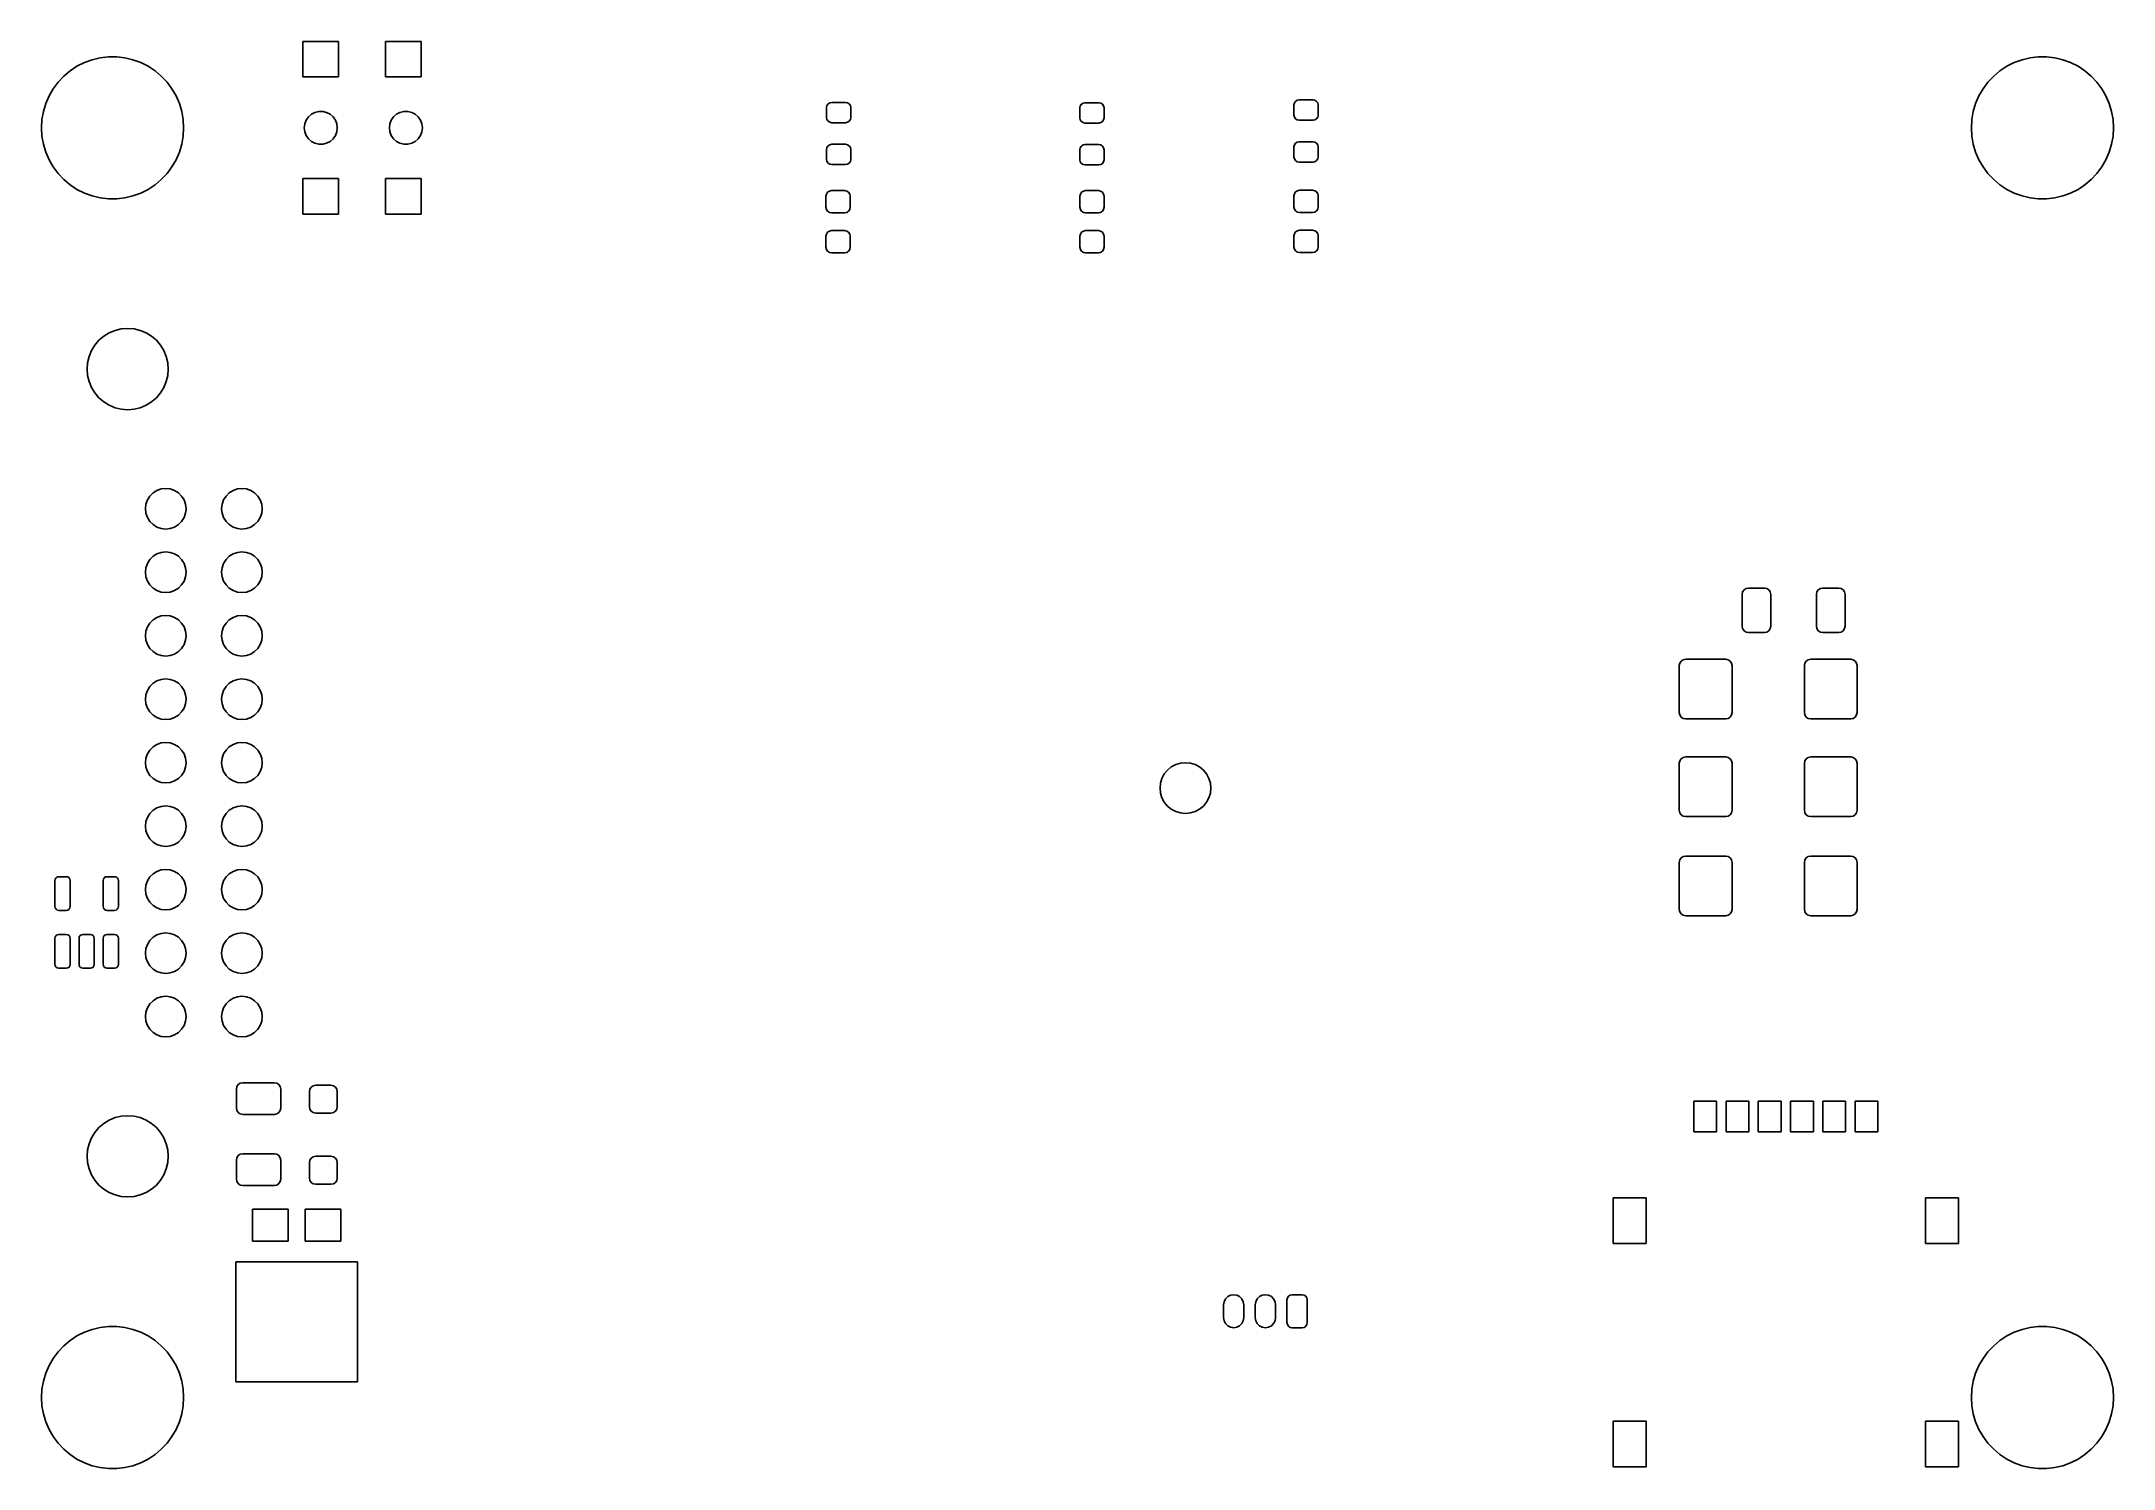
# Model space of a CAD drawing. Extents: x 102.2 to 183.8, y -142.8 to -86.6.
import ezdxf

# ---------------------------------------------------------------- set-up
doc = ezdxf.new("R2010")
doc.units = 0
doc.layers.add('BLACK', color=7, linetype='CONTINUOUS')

msp = doc.modelspace()

# ---------------------------------------------------------------- linework, layer by layer
at = {"layer": 'BLACK', "linetype": 'CONTINUOUS'}
for p, q in [((104.197, -87.3176), (104.514, -87.2425)), ((104.514, -87.2425), (104.837, -87.2047)), ((104.837, -87.2047), (105.163, -87.2047)), ((105.163, -87.2047), (105.486, -87.2425)), ((105.486, -87.2425), (105.803, -87.3176)), ((112.5, -88), (112.5, -86.6)), ((112.5, -86.6), (113.9, -86.6)), ((113.9, -86.6), (113.9, -88)), ((115.75, -88), (115.75, -86.6)), ((115.75, -86.6), (117.15, -86.6)), ((117.15, -86.6), (117.15, -88)), ((180.197, -87.3176), (180.514, -87.2425)), ((180.514, -87.2425), (180.837, -87.2047)), ((180.837, -87.2047), (181.163, -87.2047)), ((181.163, -87.2047), (181.486, -87.2425)), ((181.486, -87.2425), (181.803, -87.3176)), ((102.855, -88.2002), (103.079, -87.9634)), ((103.079, -87.9634), (103.328, -87.7541)), ((103.328, -87.7541), (103.6, -87.5751)), ((103.6, -87.5751), (103.891, -87.429)), ((103.891, -87.429), (104.197, -87.3176)), ((105.803, -87.3176), (106.109, -87.429)), ((106.109, -87.429), (106.4, -87.5751)), ((106.4, -87.5751), (106.672, -87.7541)), ((106.672, -87.7541), (106.921, -87.9634)), ((106.921, -87.9634), (107.145, -88.2002)), ((113.9, -88), (112.5, -88)), ((117.15, -88), (115.75, -88)), ((178.855, -88.2002), (179.079, -87.9634)), ((179.079, -87.9634), (179.328, -87.7541)), ((179.328, -87.7541), (179.6, -87.5751)), ((179.6, -87.5751), (179.891, -87.429)), ((179.891, -87.429), (180.197, -87.3176)), ((181.803, -87.3176), (182.109, -87.429)), ((182.109, -87.429), (182.4, -87.5751)), ((182.4, -87.5751), (182.672, -87.7541)), ((182.672, -87.7541), (182.921, -87.9634)), ((182.921, -87.9634), (183.145, -88.2002)), ((102.369, -89.0423), (102.498, -88.7434)), ((102.498, -88.7434), (102.661, -88.4614)), ((102.661, -88.4614), (102.855, -88.2002)), ((107.145, -88.2002), (107.339, -88.4614)), ((107.339, -88.4614), (107.502, -88.7434)), ((107.502, -88.7434), (107.631, -89.0423)), ((151.584, -88.9586), (151.648, -88.9152)), ((151.648, -88.9152), (151.725, -88.9)), ((151.725, -88.9), (152.275, -88.9)), ((152.275, -88.9), (152.352, -88.9152)), ((152.352, -88.9152), (152.416, -88.9586)), ((178.369, -89.0423), (178.498, -88.7434)), ((178.498, -88.7434), (178.661, -88.4614)), ((178.661, -88.4614), (178.855, -88.2002)), ((183.145, -88.2002), (183.339, -88.4614)), ((183.339, -88.4614), (183.502, -88.7434)), ((183.502, -88.7434), (183.631, -89.0423)), ((102.2, -90), (102.219, -89.6749)), ((102.219, -89.6749), (102.275, -89.3543)), ((102.275, -89.3543), (102.369, -89.0423)), ((107.631, -89.0423), (107.725, -89.3543)), ((107.725, -89.3543), (107.781, -89.6749)), ((107.781, -89.6749), (107.8, -90)), ((112.569, -89.8444), (112.624, -89.6979)), ((112.624, -89.6979), (112.713, -89.569)), ((112.713, -89.569), (112.831, -89.4651)), ((112.831, -89.4651), (112.97, -89.3922)), ((112.97, -89.3922), (113.122, -89.3547)), ((113.122, -89.3547), (113.278, -89.3547)), ((113.278, -89.3547), (113.43, -89.3922)), ((113.43, -89.3922), (113.569, -89.4651)), ((113.569, -89.4651), (113.687, -89.569)), ((113.687, -89.569), (113.776, -89.6979)), ((113.776, -89.6979), (113.831, -89.8444)), ((115.919, -89.8444), (115.974, -89.6979)), ((115.974, -89.6979), (116.063, -89.569)), ((116.063, -89.569), (116.181, -89.4651)), ((116.181, -89.4651), (116.32, -89.3922)), ((116.32, -89.3922), (116.472, -89.3547)), ((116.472, -89.3547), (116.628, -89.3547)), ((116.628, -89.3547), (116.78, -89.3922)), ((116.78, -89.3922), (116.919, -89.4651)), ((116.919, -89.4651), (117.037, -89.569)), ((117.037, -89.569), (117.126, -89.6979)), ((117.126, -89.6979), (117.181, -89.8444)), ((133.12, -89.2), (133.135, -89.1235)), ((133.12, -89.6), (133.12, -89.2)), ((133.135, -89.6765), (133.12, -89.6)), ((133.135, -89.1235), (133.179, -89.0586)), ((133.179, -89.7414), (133.135, -89.6765)), ((133.179, -89.0586), (133.243, -89.0152)), ((133.243, -89.7848), (133.179, -89.7414)), ((133.243, -89.0152), (133.32, -89)), ((133.32, -89), (133.87, -89)), ((133.87, -89), (133.947, -89.0152)), ((133.947, -89.0152), (134.011, -89.0586)), ((134.011, -89.7414), (133.947, -89.7848)), ((134.011, -89.0586), (134.055, -89.1235)), ((134.055, -89.6765), (134.011, -89.7414)), ((134.055, -89.1235), (134.07, -89.2)), ((134.07, -89.6), (134.055, -89.6765)), ((134.07, -89.2), (134.07, -89.6)), ((143.095, -89.2123), (143.11, -89.1358)), ((143.095, -89.6123), (143.095, -89.2123)), ((143.11, -89.6889), (143.095, -89.6123)), ((143.11, -89.1358), (143.154, -89.0709)), ((143.154, -89.7538), (143.11, -89.6889)), ((143.154, -89.0709), (143.218, -89.0276)), ((143.218, -89.7971), (143.154, -89.7538)), ((143.218, -89.0276), (143.295, -89.0123)), ((143.295, -89.0123), (143.845, -89.0123)), ((143.845, -89.0123), (143.922, -89.0276)), ((143.922, -89.0276), (143.986, -89.0709)), ((143.986, -89.7538), (143.922, -89.7971)), ((143.986, -89.0709), (144.03, -89.1358)), ((144.03, -89.6889), (143.986, -89.7538)), ((144.03, -89.1358), (144.045, -89.2123)), ((144.045, -89.6123), (144.03, -89.6889)), ((144.045, -89.2123), (144.045, -89.6123)), ((151.525, -89.1), (151.54, -89.0235)), ((151.525, -89.5), (151.525, -89.1)), ((151.54, -89.5765), (151.525, -89.5)), ((151.54, -89.0235), (151.584, -88.9586)), ((151.584, -89.6414), (151.54, -89.5765)), ((151.648, -89.6848), (151.584, -89.6414)), ((151.725, -89.7), (151.648, -89.6848)), ((152.275, -89.7), (151.725, -89.7)), ((152.352, -89.6848), (152.275, -89.7)), ((152.416, -89.6414), (152.352, -89.6848)), ((152.416, -88.9586), (152.46, -89.0235)), ((152.46, -89.5765), (152.416, -89.6414)), ((152.46, -89.0235), (152.475, -89.1)), ((152.475, -89.5), (152.46, -89.5765)), ((152.475, -89.1), (152.475, -89.5)), ((178.2, -90), (178.219, -89.6749)), ((178.219, -89.6749), (178.275, -89.3543)), ((178.275, -89.3543), (178.369, -89.0423)), ((183.631, -89.0423), (183.725, -89.3543)), ((183.725, -89.3543), (183.781, -89.6749)), ((183.781, -89.6749), (183.8, -90)), ((102.219, -90.3251), (102.2, -90)), ((102.275, -90.6457), (102.219, -90.3251)), ((107.781, -90.3251), (107.725, -90.6457)), ((107.8, -90), (107.781, -90.3251)), ((112.55, -90), (112.569, -89.8444)), ((112.569, -90.1556), (112.55, -90)), ((112.624, -90.3021), (112.569, -90.1556)), ((112.713, -90.431), (112.624, -90.3021)), ((112.831, -90.5349), (112.713, -90.431)), ((112.97, -90.6078), (112.831, -90.5349)), ((113.569, -90.5349), (113.43, -90.6078)), ((113.687, -90.431), (113.569, -90.5349)), ((113.776, -90.3021), (113.687, -90.431)), ((113.831, -90.1556), (113.776, -90.3021)), ((113.831, -89.8444), (113.85, -90)), ((113.85, -90), (113.831, -90.1556)), ((115.9, -90), (115.919, -89.8444)), ((115.919, -90.1556), (115.9, -90)), ((115.974, -90.3021), (115.919, -90.1556)), ((116.063, -90.431), (115.974, -90.3021)), ((116.181, -90.5349), (116.063, -90.431)), ((116.32, -90.6078), (116.181, -90.5349)), ((116.919, -90.5349), (116.78, -90.6078)), ((117.037, -90.431), (116.919, -90.5349)), ((117.126, -90.3021), (117.037, -90.431)), ((117.181, -90.1556), (117.126, -90.3021)), ((117.181, -89.8444), (117.2, -90)), ((117.2, -90), (117.181, -90.1556)), ((133.32, -89.8), (133.243, -89.7848)), ((133.87, -89.8), (133.32, -89.8)), ((133.947, -89.7848), (133.87, -89.8)), ((143.295, -89.8123), (143.218, -89.7971)), ((143.845, -89.8123), (143.295, -89.8123)), ((143.922, -89.7971), (143.845, -89.8123)), ((151.584, -90.6086), (151.648, -90.5652)), ((151.648, -90.5652), (151.725, -90.55)), ((151.725, -90.55), (152.275, -90.55)), ((152.275, -90.55), (152.352, -90.5652)), ((152.352, -90.5652), (152.416, -90.6086)), ((178.219, -90.3251), (178.2, -90)), ((178.275, -90.6457), (178.219, -90.3251)), ((183.781, -90.3251), (183.725, -90.6457)), ((183.8, -90), (183.781, -90.3251)), ((102.369, -90.9577), (102.275, -90.6457)), ((102.498, -91.2566), (102.369, -90.9577)), ((102.661, -91.5386), (102.498, -91.2566)), ((107.502, -91.2566), (107.339, -91.5386)), ((107.631, -90.9577), (107.502, -91.2566)), ((107.725, -90.6457), (107.631, -90.9577)), ((113.122, -90.6453), (112.97, -90.6078)), ((113.278, -90.6453), (113.122, -90.6453)), ((113.43, -90.6078), (113.278, -90.6453)), ((116.472, -90.6453), (116.32, -90.6078)), ((116.628, -90.6453), (116.472, -90.6453)), ((116.78, -90.6078), (116.628, -90.6453)), ((133.12, -90.85), (133.135, -90.7735)), ((133.12, -91.25), (133.12, -90.85)), ((133.135, -91.3265), (133.12, -91.25)), ((133.135, -90.7735), (133.179, -90.7086)), ((133.179, -91.3914), (133.135, -91.3265)), ((133.179, -90.7086), (133.243, -90.6652)), ((133.243, -91.4348), (133.179, -91.3914)), ((133.243, -90.6652), (133.32, -90.65)), ((133.32, -90.65), (133.87, -90.65)), ((133.87, -90.65), (133.947, -90.6652)), ((133.947, -90.6652), (134.011, -90.7086)), ((134.011, -91.3914), (133.947, -91.4348)), ((134.011, -90.7086), (134.055, -90.7735)), ((134.055, -91.3265), (134.011, -91.3914)), ((134.055, -90.7735), (134.07, -90.85)), ((134.07, -91.25), (134.055, -91.3265)), ((134.07, -90.85), (134.07, -91.25)), ((143.095, -90.8623), (143.11, -90.7858)), ((143.095, -91.2623), (143.095, -90.8623)), ((143.11, -91.3389), (143.095, -91.2623)), ((143.11, -90.7858), (143.154, -90.7209)), ((143.154, -91.4038), (143.11, -91.3389)), ((143.154, -90.7209), (143.218, -90.6776)), ((143.218, -90.6776), (143.295, -90.6623)), ((143.295, -90.6623), (143.845, -90.6623)), ((143.845, -90.6623), (143.922, -90.6776)), ((143.922, -90.6776), (143.986, -90.7209)), ((143.986, -90.7209), (144.03, -90.7858)), ((144.03, -91.3389), (143.986, -91.4038)), ((144.03, -90.7858), (144.045, -90.8623)), ((144.045, -91.2623), (144.03, -91.3389)), ((144.045, -90.8623), (144.045, -91.2623)), ((151.525, -90.75), (151.54, -90.6735)), ((151.525, -91.15), (151.525, -90.75)), ((151.54, -91.2265), (151.525, -91.15)), ((151.54, -90.6735), (151.584, -90.6086)), ((151.584, -91.2914), (151.54, -91.2265)), ((151.648, -91.3348), (151.584, -91.2914)), ((151.725, -91.35), (151.648, -91.3348)), ((152.275, -91.35), (151.725, -91.35)), ((152.352, -91.3348), (152.275, -91.35)), ((152.416, -91.2914), (152.352, -91.3348)), ((152.416, -90.6086), (152.46, -90.6735)), ((152.46, -91.2265), (152.416, -91.2914)), ((152.46, -90.6735), (152.475, -90.75)), ((152.475, -91.15), (152.46, -91.2265)), ((152.475, -90.75), (152.475, -91.15)), ((178.369, -90.9577), (178.275, -90.6457)), ((178.498, -91.2566), (178.369, -90.9577)), ((178.661, -91.5386), (178.498, -91.2566)), ((183.502, -91.2566), (183.339, -91.5386)), ((183.631, -90.9577), (183.502, -91.2566)), ((183.725, -90.6457), (183.631, -90.9577)), ((102.855, -91.7998), (102.661, -91.5386)), ((103.079, -92.0366), (102.855, -91.7998)), ((103.328, -92.2459), (103.079, -92.0366)), ((106.921, -92.0366), (106.672, -92.2459)), ((107.145, -91.7998), (106.921, -92.0366)), ((107.339, -91.5386), (107.145, -91.7998)), ((112.5, -93.4), (112.5, -92)), ((112.5, -92), (113.9, -92)), ((113.9, -92), (113.9, -93.4)), ((115.75, -93.4), (115.75, -92)), ((115.75, -92), (117.15, -92)), ((117.15, -92), (117.15, -93.4)), ((133.32, -91.45), (133.243, -91.4348)), ((133.87, -91.45), (133.32, -91.45)), ((133.947, -91.4348), (133.87, -91.45)), ((143.218, -91.4471), (143.154, -91.4038)), ((143.295, -91.4623), (143.218, -91.4471)), ((143.845, -91.4623), (143.295, -91.4623)), ((143.922, -91.4471), (143.845, -91.4623)), ((143.986, -91.4038), (143.922, -91.4471)), ((178.855, -91.7998), (178.661, -91.5386)), ((179.079, -92.0366), (178.855, -91.7998)), ((179.328, -92.2459), (179.079, -92.0366)), ((182.921, -92.0366), (182.672, -92.2459)), ((183.145, -91.7998), (182.921, -92.0366)), ((183.339, -91.5386), (183.145, -91.7998)), ((103.6, -92.4249), (103.328, -92.2459)), ((103.891, -92.571), (103.6, -92.4249)), ((104.197, -92.6824), (103.891, -92.571)), ((104.514, -92.7575), (104.197, -92.6824)), ((104.837, -92.7953), (104.514, -92.7575)), ((105.163, -92.7953), (104.837, -92.7953)), ((105.486, -92.7575), (105.163, -92.7953)), ((105.803, -92.6824), (105.486, -92.7575)), ((106.109, -92.571), (105.803, -92.6824)), ((106.4, -92.4249), (106.109, -92.571)), ((106.672, -92.2459), (106.4, -92.4249)), ((133.095, -92.6936), (133.112, -92.6099)), ((133.095, -93.1311), (133.095, -92.6936)), ((133.112, -92.6099), (133.159, -92.5389)), ((133.159, -92.5389), (133.23, -92.4915)), ((133.23, -92.4915), (133.314, -92.4748)), ((133.314, -92.4748), (133.826, -92.4748)), ((133.826, -92.4748), (133.91, -92.4915)), ((133.91, -92.4915), (133.981, -92.5389)), ((133.981, -92.5389), (134.028, -92.6099)), ((134.028, -92.6099), (134.045, -92.6936)), ((134.045, -92.6936), (134.045, -93.1311)), ((143.095, -92.6936), (143.112, -92.6099)), ((143.095, -93.1311), (143.095, -92.6936)), ((143.112, -92.6099), (143.159, -92.5389)), ((143.159, -92.5389), (143.23, -92.4915)), ((143.23, -92.4915), (143.314, -92.4748)), ((143.314, -92.4748), (143.826, -92.4748)), ((143.826, -92.4748), (143.91, -92.4915)), ((143.91, -92.4915), (143.981, -92.5389)), ((143.981, -92.5389), (144.028, -92.6099)), ((144.028, -92.6099), (144.045, -92.6936)), ((144.045, -92.6936), (144.045, -93.1311)), ((151.525, -92.6812), (151.542, -92.5975)), ((151.525, -93.1187), (151.525, -92.6812)), ((151.542, -92.5975), (151.589, -92.5266)), ((151.589, -92.5266), (151.66, -92.4792)), ((151.66, -92.4792), (151.744, -92.4625)), ((151.744, -92.4625), (152.256, -92.4625)), ((152.256, -92.4625), (152.34, -92.4792)), ((152.34, -92.4792), (152.411, -92.5266)), ((152.411, -92.5266), (152.458, -92.5975)), ((152.458, -92.5975), (152.475, -92.6812)), ((152.475, -92.6812), (152.475, -93.1187)), ((179.6, -92.4249), (179.328, -92.2459)), ((179.891, -92.571), (179.6, -92.4249)), ((180.197, -92.6824), (179.891, -92.571)), ((180.514, -92.7575), (180.197, -92.6824)), ((180.837, -92.7953), (180.514, -92.7575)), ((181.163, -92.7953), (180.837, -92.7953)), ((181.486, -92.7575), (181.163, -92.7953)), ((181.803, -92.6824), (181.486, -92.7575)), ((182.109, -92.571), (181.803, -92.6824)), ((182.4, -92.4249), (182.109, -92.571)), ((182.672, -92.2459), (182.4, -92.4249)), ((113.9, -93.4), (112.5, -93.4)), ((117.15, -93.4), (115.75, -93.4)), ((133.112, -93.2148), (133.095, -93.1311)), ((133.159, -93.2858), (133.112, -93.2148)), ((133.23, -93.3332), (133.159, -93.2858)), ((133.314, -93.3498), (133.23, -93.3332)), ((133.826, -93.3498), (133.314, -93.3498)), ((133.91, -93.3332), (133.826, -93.3498)), ((133.981, -93.2858), (133.91, -93.3332)), ((134.028, -93.2148), (133.981, -93.2858)), ((134.045, -93.1311), (134.028, -93.2148)), ((143.112, -93.2148), (143.095, -93.1311)), ((143.159, -93.2858), (143.112, -93.2148)), ((143.23, -93.3332), (143.159, -93.2858)), ((143.314, -93.3498), (143.23, -93.3332)), ((143.826, -93.3498), (143.314, -93.3498)), ((143.91, -93.3332), (143.826, -93.3498)), ((143.981, -93.2858), (143.91, -93.3332)), ((144.028, -93.2148), (143.981, -93.2858)), ((144.045, -93.1311), (144.028, -93.2148)), ((151.542, -93.2025), (151.525, -93.1187)), ((151.589, -93.2734), (151.542, -93.2025)), ((151.66, -93.3208), (151.589, -93.2734)), ((151.744, -93.3375), (151.66, -93.3208)), ((152.256, -93.3375), (151.744, -93.3375)), ((152.34, -93.3208), (152.256, -93.3375)), ((152.411, -93.2734), (152.34, -93.3208)), ((152.458, -93.2025), (152.411, -93.2734)), ((152.475, -93.1187), (152.458, -93.2025)), ((133.095, -94.2686), (133.112, -94.1849)), ((133.095, -94.7061), (133.095, -94.2686)), ((133.112, -94.1849), (133.159, -94.1139)), ((133.159, -94.1139), (133.23, -94.0665)), ((133.23, -94.0665), (133.314, -94.0498)), ((133.314, -94.0498), (133.826, -94.0498)), ((133.826, -94.0498), (133.91, -94.0665)), ((133.91, -94.0665), (133.981, -94.1139)), ((133.981, -94.1139), (134.028, -94.1849)), ((134.028, -94.1849), (134.045, -94.2686)), ((134.045, -94.2686), (134.045, -94.7061)), ((143.095, -94.2686), (143.112, -94.1849)), ((143.095, -94.7061), (143.095, -94.2686)), ((143.112, -94.1849), (143.159, -94.1139)), ((143.159, -94.1139), (143.23, -94.0665)), ((143.23, -94.0665), (143.314, -94.0498)), ((143.314, -94.0498), (143.826, -94.0498)), ((143.826, -94.0498), (143.91, -94.0665)), ((143.91, -94.0665), (143.981, -94.1139)), ((143.981, -94.1139), (144.028, -94.1849)), ((144.028, -94.1849), (144.045, -94.2686)), ((144.045, -94.2686), (144.045, -94.7061)), ((151.525, -94.2562), (151.542, -94.1725)), ((151.525, -94.6937), (151.525, -94.2562)), ((151.542, -94.1725), (151.589, -94.1016)), ((151.589, -94.1016), (151.66, -94.0542)), ((151.66, -94.0542), (151.744, -94.0375)), ((151.744, -94.0375), (152.256, -94.0375)), ((152.256, -94.0375), (152.34, -94.0542)), ((152.34, -94.0542), (152.411, -94.1016)), ((152.411, -94.1016), (152.458, -94.1725)), ((152.458, -94.1725), (152.475, -94.2562)), ((152.475, -94.2562), (152.475, -94.6937)), ((133.112, -94.7898), (133.095, -94.7061)), ((133.159, -94.8608), (133.112, -94.7898)), ((133.23, -94.9082), (133.159, -94.8608)), ((133.314, -94.9248), (133.23, -94.9082)), ((133.826, -94.9248), (133.314, -94.9248)), ((133.91, -94.9082), (133.826, -94.9248)), ((133.981, -94.8608), (133.91, -94.9082)), ((134.028, -94.7898), (133.981, -94.8608)), ((134.045, -94.7061), (134.028, -94.7898)), ((143.112, -94.7898), (143.095, -94.7061)), ((143.159, -94.8608), (143.112, -94.7898)), ((143.23, -94.9082), (143.159, -94.8608)), ((143.314, -94.9248), (143.23, -94.9082)), ((143.826, -94.9248), (143.314, -94.9248)), ((143.91, -94.9082), (143.826, -94.9248)), ((143.981, -94.8608), (143.91, -94.9082)), ((144.028, -94.7898), (143.981, -94.8608)), ((144.045, -94.7061), (144.028, -94.7898)), ((151.542, -94.7775), (151.525, -94.6937)), ((151.589, -94.8484), (151.542, -94.7775)), ((151.66, -94.8958), (151.589, -94.8484)), ((151.744, -94.9125), (151.66, -94.8958)), ((152.256, -94.9125), (151.744, -94.9125)), ((152.34, -94.8958), (152.256, -94.9125)), ((152.411, -94.8484), (152.34, -94.8958)), ((152.458, -94.7775), (152.411, -94.8484)), ((152.475, -94.6937), (152.458, -94.7775)), ((105.101, -97.9781), (105.345, -97.9195)), ((105.345, -97.9195), (105.596, -97.8998)), ((105.596, -97.8998), (105.846, -97.9195)), ((105.846, -97.9195), (106.09, -97.9781)), ((104.17, -98.7735), (104.301, -98.5594)), ((104.301, -98.5594), (104.464, -98.3685)), ((104.464, -98.3685), (104.655, -98.2054)), ((104.655, -98.2054), (104.869, -98.0742)), ((104.869, -98.0742), (105.101, -97.9781)), ((106.09, -97.9781), (106.322, -98.0742)), ((106.322, -98.0742), (106.536, -98.2054)), ((106.536, -98.2054), (106.727, -98.3685)), ((106.727, -98.3685), (106.89, -98.5594)), ((106.89, -98.5594), (107.021, -98.7735)), ((103.995, -99.5), (104.015, -99.2497)), ((104.015, -99.7503), (103.995, -99.5)), ((104.015, -99.2497), (104.074, -99.0055)), ((104.074, -99.0055), (104.17, -98.7735)), ((107.021, -98.7735), (107.117, -99.0055)), ((107.117, -99.0055), (107.176, -99.2497)), ((107.176, -99.2497), (107.196, -99.5)), ((107.196, -99.5), (107.176, -99.7503)), ((104.074, -99.9945), (104.015, -99.7503)), ((104.17, -100.226), (104.074, -99.9945)), ((104.301, -100.441), (104.17, -100.226)), ((107.021, -100.226), (106.89, -100.441)), ((107.117, -99.9945), (107.021, -100.226)), ((107.176, -99.7503), (107.117, -99.9945)), ((104.464, -100.632), (104.301, -100.441)), ((104.655, -100.795), (104.464, -100.632)), ((104.869, -100.926), (104.655, -100.795)), ((105.101, -101.022), (104.869, -100.926)), ((105.345, -101.081), (105.101, -101.022)), ((105.596, -101.1), (105.345, -101.081)), ((105.846, -101.081), (105.596, -101.1)), ((106.09, -101.022), (105.846, -101.081)), ((106.322, -100.926), (106.09, -101.022)), ((106.536, -100.795), (106.322, -100.926)), ((106.727, -100.632), (106.536, -100.795)), ((106.89, -100.441), (106.727, -100.632)), ((106.47, -104.501), (106.597, -104.374)), ((106.597, -104.374), (106.748, -104.279)), ((106.748, -104.279), (106.918, -104.22)), ((106.918, -104.22), (107.096, -104.2)), ((107.096, -104.2), (107.274, -104.22)), ((107.274, -104.22), (107.443, -104.279)), ((107.443, -104.279), (107.594, -104.374)), ((107.594, -104.374), (107.721, -104.501)), ((109.47, -104.501), (109.597, -104.374)), ((109.597, -104.374), (109.748, -104.279)), ((109.748, -104.279), (109.918, -104.22)), ((109.918, -104.22), (110.096, -104.2)), ((110.096, -104.2), (110.274, -104.22)), ((110.274, -104.22), (110.443, -104.279)), ((110.443, -104.279), (110.594, -104.374)), ((110.594, -104.374), (110.721, -104.501)), ((106.295, -105), (106.316, -104.822)), ((106.316, -105.178), (106.295, -105)), ((106.316, -104.822), (106.375, -104.653)), ((106.375, -105.347), (106.316, -105.178)), ((106.375, -104.653), (106.47, -104.501)), ((107.721, -104.501), (107.816, -104.653)), ((107.816, -104.653), (107.876, -104.822)), ((107.876, -105.178), (107.816, -105.347)), ((107.876, -104.822), (107.896, -105)), ((107.896, -105), (107.876, -105.178)), ((109.295, -105), (109.316, -104.822)), ((109.316, -105.178), (109.295, -105)), ((109.316, -104.822), (109.375, -104.653)), ((109.375, -105.347), (109.316, -105.178)), ((109.375, -104.653), (109.47, -104.501)), ((110.721, -104.501), (110.816, -104.653)), ((110.816, -104.653), (110.876, -104.822)), ((110.876, -105.178), (110.816, -105.347)), ((110.876, -104.822), (110.896, -105)), ((110.896, -105), (110.876, -105.178)), ((106.47, -105.499), (106.375, -105.347)), ((106.597, -105.626), (106.47, -105.499)), ((106.748, -105.721), (106.597, -105.626)), ((106.918, -105.78), (106.748, -105.721)), ((107.096, -105.8), (106.918, -105.78)), ((107.274, -105.78), (107.096, -105.8)), ((107.443, -105.721), (107.274, -105.78)), ((107.594, -105.626), (107.443, -105.721)), ((107.721, -105.499), (107.594, -105.626)), ((107.816, -105.347), (107.721, -105.499)), ((109.47, -105.499), (109.375, -105.347)), ((109.597, -105.626), (109.47, -105.499)), ((109.748, -105.721), (109.597, -105.626)), ((109.918, -105.78), (109.748, -105.721)), ((110.096, -105.8), (109.918, -105.78)), ((110.274, -105.78), (110.096, -105.8)), ((110.443, -105.721), (110.274, -105.78)), ((110.594, -105.626), (110.443, -105.721)), ((110.721, -105.499), (110.594, -105.626)), ((110.816, -105.347), (110.721, -105.499)), ((106.47, -107.001), (106.597, -106.874)), ((106.597, -106.874), (106.748, -106.779)), ((106.748, -106.779), (106.918, -106.72)), ((106.918, -106.72), (107.096, -106.7)), ((107.096, -106.7), (107.274, -106.72)), ((107.274, -106.72), (107.443, -106.779)), ((107.443, -106.779), (107.594, -106.874)), ((107.594, -106.874), (107.721, -107.001)), ((109.47, -107.001), (109.597, -106.874)), ((109.597, -106.874), (109.748, -106.779)), ((109.748, -106.779), (109.918, -106.72)), ((109.918, -106.72), (110.096, -106.7)), ((110.096, -106.7), (110.274, -106.72)), ((110.274, -106.72), (110.443, -106.779)), ((110.443, -106.779), (110.594, -106.874)), ((110.594, -106.874), (110.721, -107.001)), ((106.295, -107.5), (106.316, -107.322)), ((106.316, -107.678), (106.295, -107.5)), ((106.316, -107.322), (106.375, -107.153)), ((106.375, -107.847), (106.316, -107.678)), ((106.375, -107.153), (106.47, -107.001)), ((107.721, -107.001), (107.816, -107.153)), ((107.816, -107.153), (107.876, -107.322)), ((107.876, -107.678), (107.816, -107.847)), ((107.876, -107.322), (107.896, -107.5)), ((107.896, -107.5), (107.876, -107.678)), ((109.295, -107.5), (109.316, -107.322)), ((109.316, -107.678), (109.295, -107.5)), ((109.316, -107.322), (109.375, -107.153)), ((109.375, -107.847), (109.316, -107.678)), ((109.375, -107.153), (109.47, -107.001)), ((110.721, -107.001), (110.816, -107.153)), ((110.816, -107.153), (110.876, -107.322)), ((110.876, -107.678), (110.816, -107.847)), ((110.876, -107.322), (110.896, -107.5)), ((110.896, -107.5), (110.876, -107.678)), ((106.47, -107.999), (106.375, -107.847)), ((106.597, -108.126), (106.47, -107.999)), ((106.748, -108.221), (106.597, -108.126)), ((106.918, -108.28), (106.748, -108.221)), ((107.096, -108.3), (106.918, -108.28)), ((107.274, -108.28), (107.096, -108.3)), ((107.443, -108.221), (107.274, -108.28)), ((107.594, -108.126), (107.443, -108.221)), ((107.721, -107.999), (107.594, -108.126)), ((107.816, -107.847), (107.721, -107.999)), ((109.47, -107.999), (109.375, -107.847)), ((109.597, -108.126), (109.47, -107.999)), ((109.748, -108.221), (109.597, -108.126)), ((109.918, -108.28), (109.748, -108.221)), ((110.096, -108.3), (109.918, -108.28)), ((110.274, -108.28), (110.096, -108.3)), ((110.443, -108.221), (110.274, -108.28)), ((110.594, -108.126), (110.443, -108.221)), ((110.721, -107.999), (110.594, -108.126)), ((110.816, -107.847), (110.721, -107.999)), ((169.175, -108.375), (169.194, -108.279)), ((169.175, -109.625), (169.175, -108.375)), ((169.194, -108.279), (169.248, -108.198)), ((169.248, -108.198), (169.329, -108.144)), ((169.329, -108.144), (169.425, -108.125)), ((169.425, -108.125), (170.05, -108.125)), ((170.05, -108.125), (170.146, -108.144)), ((170.146, -108.144), (170.227, -108.198)), ((170.227, -108.198), (170.281, -108.279)), ((170.281, -108.279), (170.3, -108.375)), ((170.3, -108.375), (170.3, -109.625)), ((172.1, -108.375), (172.119, -108.279)), ((172.1, -109.625), (172.1, -108.375)), ((172.119, -108.279), (172.173, -108.198)), ((172.173, -108.198), (172.254, -108.144)), ((172.254, -108.144), (172.35, -108.125)), ((172.35, -108.125), (172.975, -108.125)), ((172.975, -108.125), (173.071, -108.144)), ((173.071, -108.144), (173.152, -108.198)), ((173.152, -108.198), (173.206, -108.279)), ((173.206, -108.279), (173.225, -108.375)), ((173.225, -108.375), (173.225, -109.625)), ((106.597, -109.374), (106.748, -109.279)), ((106.748, -109.279), (106.918, -109.22)), ((106.918, -109.22), (107.096, -109.2)), ((107.096, -109.2), (107.274, -109.22)), ((107.274, -109.22), (107.443, -109.279)), ((107.443, -109.279), (107.594, -109.374)), ((109.597, -109.374), (109.748, -109.279)), ((109.748, -109.279), (109.918, -109.22)), ((109.918, -109.22), (110.096, -109.2)), ((110.096, -109.2), (110.274, -109.22)), ((110.274, -109.22), (110.443, -109.279)), ((110.443, -109.279), (110.594, -109.374)), ((106.295, -110), (106.316, -109.822)), ((106.316, -110.178), (106.295, -110)), ((106.316, -109.822), (106.375, -109.653)), ((106.375, -109.653), (106.47, -109.501)), ((106.47, -109.501), (106.597, -109.374)), ((107.594, -109.374), (107.721, -109.501)), ((107.721, -109.501), (107.816, -109.653)), ((107.816, -109.653), (107.876, -109.822)), ((107.876, -109.822), (107.896, -110)), ((107.896, -110), (107.876, -110.178)), ((109.295, -110), (109.316, -109.822)), ((109.316, -110.178), (109.295, -110)), ((109.316, -109.822), (109.375, -109.653)), ((109.375, -109.653), (109.47, -109.501)), ((109.47, -109.501), (109.597, -109.374)), ((110.594, -109.374), (110.721, -109.501)), ((110.721, -109.501), (110.816, -109.653)), ((110.816, -109.653), (110.876, -109.822)), ((110.876, -109.822), (110.896, -110)), ((110.896, -110), (110.876, -110.178)), ((169.194, -109.721), (169.175, -109.625)), ((169.248, -109.802), (169.194, -109.721)), ((169.329, -109.856), (169.248, -109.802)), ((169.425, -109.875), (169.329, -109.856)), ((170.05, -109.875), (169.425, -109.875)), ((170.146, -109.856), (170.05, -109.875)), ((170.227, -109.802), (170.146, -109.856)), ((170.281, -109.721), (170.227, -109.802)), ((170.3, -109.625), (170.281, -109.721)), ((172.119, -109.721), (172.1, -109.625)), ((172.173, -109.802), (172.119, -109.721)), ((172.254, -109.856), (172.173, -109.802)), ((172.35, -109.875), (172.254, -109.856)), ((172.975, -109.875), (172.35, -109.875)), ((173.071, -109.856), (172.975, -109.875)), ((173.152, -109.802), (173.071, -109.856)), ((173.206, -109.721), (173.152, -109.802)), ((173.225, -109.625), (173.206, -109.721)), ((106.375, -110.347), (106.316, -110.178)), ((106.47, -110.499), (106.375, -110.347)), ((106.597, -110.626), (106.47, -110.499)), ((106.748, -110.721), (106.597, -110.626)), ((106.918, -110.78), (106.748, -110.721)), ((107.096, -110.8), (106.918, -110.78)), ((107.274, -110.78), (107.096, -110.8)), ((107.443, -110.721), (107.274, -110.78)), ((107.594, -110.626), (107.443, -110.721)), ((107.721, -110.499), (107.594, -110.626)), ((107.816, -110.347), (107.721, -110.499)), ((107.876, -110.178), (107.816, -110.347)), ((109.375, -110.347), (109.316, -110.178)), ((109.47, -110.499), (109.375, -110.347)), ((109.597, -110.626), (109.47, -110.499)), ((109.748, -110.721), (109.597, -110.626)), ((109.918, -110.78), (109.748, -110.721)), ((110.096, -110.8), (109.918, -110.78)), ((110.274, -110.78), (110.096, -110.8)), ((110.443, -110.721), (110.274, -110.78)), ((110.594, -110.626), (110.443, -110.721)), ((110.721, -110.499), (110.594, -110.626)), ((110.816, -110.347), (110.721, -110.499)), ((110.876, -110.178), (110.816, -110.347)), ((166.773, -110.998), (166.854, -110.944)), ((166.854, -110.944), (166.95, -110.925)), ((166.95, -110.925), (168.525, -110.925)), ((168.525, -110.925), (168.621, -110.944)), ((168.621, -110.944), (168.702, -110.998)), ((171.698, -110.998), (171.779, -110.944)), ((171.779, -110.944), (171.875, -110.925)), ((171.875, -110.925), (173.45, -110.925)), ((173.45, -110.925), (173.546, -110.944)), ((173.546, -110.944), (173.627, -110.998)), ((106.597, -111.874), (106.748, -111.779)), ((106.748, -111.779), (106.918, -111.72)), ((106.918, -111.72), (107.096, -111.7)), ((107.096, -111.7), (107.274, -111.72)), ((107.274, -111.72), (107.443, -111.779)), ((107.443, -111.779), (107.594, -111.874)), ((109.597, -111.874), (109.748, -111.779)), ((109.748, -111.779), (109.918, -111.72)), ((109.918, -111.72), (110.096, -111.7)), ((110.096, -111.7), (110.274, -111.72)), ((110.274, -111.72), (110.443, -111.779)), ((110.443, -111.779), (110.594, -111.874)), ((166.7, -111.175), (166.719, -111.079)), ((166.7, -113.025), (166.7, -111.175)), ((166.719, -111.079), (166.773, -110.998)), ((168.702, -110.998), (168.756, -111.079)), ((168.756, -111.079), (168.775, -111.175)), ((168.775, -111.175), (168.775, -113.025)), ((171.625, -111.175), (171.644, -111.079)), ((171.625, -113.025), (171.625, -111.175)), ((171.644, -111.079), (171.698, -110.998)), ((173.627, -110.998), (173.681, -111.079)), ((173.681, -111.079), (173.7, -111.175)), ((173.7, -111.175), (173.7, -113.025)), ((106.295, -112.5), (106.316, -112.322)), ((106.316, -112.678), (106.295, -112.5)), ((106.316, -112.322), (106.375, -112.153)), ((106.375, -112.153), (106.47, -112.001)), ((106.47, -112.001), (106.597, -111.874)), ((107.594, -111.874), (107.721, -112.001)), ((107.721, -112.001), (107.816, -112.153)), ((107.816, -112.153), (107.876, -112.322)), ((107.876, -112.322), (107.896, -112.5)), ((107.896, -112.5), (107.876, -112.678)), ((109.295, -112.5), (109.316, -112.322)), ((109.316, -112.678), (109.295, -112.5)), ((109.316, -112.322), (109.375, -112.153)), ((109.375, -112.153), (109.47, -112.001)), ((109.47, -112.001), (109.597, -111.874)), ((110.594, -111.874), (110.721, -112.001)), ((110.721, -112.001), (110.816, -112.153)), ((110.816, -112.153), (110.876, -112.322)), ((110.876, -112.322), (110.896, -112.5)), ((110.896, -112.5), (110.876, -112.678)), ((106.375, -112.847), (106.316, -112.678)), ((106.47, -112.999), (106.375, -112.847)), ((106.597, -113.126), (106.47, -112.999)), ((106.748, -113.221), (106.597, -113.126)), ((106.918, -113.28), (106.748, -113.221)), ((107.096, -113.3), (106.918, -113.28)), ((107.274, -113.28), (107.096, -113.3)), ((107.443, -113.221), (107.274, -113.28)), ((107.594, -113.126), (107.443, -113.221)), ((107.721, -112.999), (107.594, -113.126)), ((107.816, -112.847), (107.721, -112.999)), ((107.876, -112.678), (107.816, -112.847)), ((109.375, -112.847), (109.316, -112.678)), ((109.47, -112.999), (109.375, -112.847)), ((109.597, -113.126), (109.47, -112.999)), ((109.748, -113.221), (109.597, -113.126)), ((109.918, -113.28), (109.748, -113.221)), ((110.096, -113.3), (109.918, -113.28)), ((110.274, -113.28), (110.096, -113.3)), ((110.443, -113.221), (110.274, -113.28)), ((110.594, -113.126), (110.443, -113.221)), ((110.721, -112.999), (110.594, -113.126)), ((110.816, -112.847), (110.721, -112.999)), ((110.876, -112.678), (110.816, -112.847)), ((166.719, -113.121), (166.7, -113.025)), ((166.773, -113.202), (166.719, -113.121)), ((166.854, -113.256), (166.773, -113.202)), ((166.95, -113.275), (166.854, -113.256)), ((168.525, -113.275), (166.95, -113.275)), ((168.621, -113.256), (168.525, -113.275)), ((168.702, -113.202), (168.621, -113.256)), ((168.756, -113.121), (168.702, -113.202)), ((168.775, -113.025), (168.756, -113.121)), ((171.644, -113.121), (171.625, -113.025)), ((171.698, -113.202), (171.644, -113.121)), ((171.779, -113.256), (171.698, -113.202)), ((171.875, -113.275), (171.779, -113.256)), ((173.45, -113.275), (171.875, -113.275)), ((173.546, -113.256), (173.45, -113.275)), ((173.627, -113.202), (173.546, -113.256)), ((173.681, -113.121), (173.627, -113.202)), ((173.7, -113.025), (173.681, -113.121)), ((106.748, -114.279), (106.918, -114.22)), ((106.918, -114.22), (107.096, -114.2)), ((107.096, -114.2), (107.274, -114.22)), ((107.274, -114.22), (107.443, -114.279)), ((109.748, -114.279), (109.918, -114.22)), ((109.918, -114.22), (110.096, -114.2)), ((110.096, -114.2), (110.274, -114.22)), ((110.274, -114.22), (110.443, -114.279)), ((106.295, -115), (106.316, -114.822)), ((106.316, -115.178), (106.295, -115)), ((106.316, -114.822), (106.375, -114.653)), ((106.375, -114.653), (106.47, -114.501)), ((106.47, -114.501), (106.597, -114.374)), ((106.597, -114.374), (106.748, -114.279)), ((107.443, -114.279), (107.594, -114.374)), ((107.594, -114.374), (107.721, -114.501)), ((107.721, -114.501), (107.816, -114.653)), ((107.816, -114.653), (107.876, -114.822)), ((107.876, -114.822), (107.896, -115)), ((107.896, -115), (107.876, -115.178)), ((109.295, -115), (109.316, -114.822)), ((109.316, -115.178), (109.295, -115)), ((109.316, -114.822), (109.375, -114.653)), ((109.375, -114.653), (109.47, -114.501)), ((109.47, -114.501), (109.597, -114.374)), ((109.597, -114.374), (109.748, -114.279)), ((110.443, -114.279), (110.594, -114.374)), ((110.594, -114.374), (110.721, -114.501)), ((110.721, -114.501), (110.816, -114.653)), ((110.816, -114.653), (110.876, -114.822)), ((110.876, -114.822), (110.896, -115)), ((110.896, -115), (110.876, -115.178)), ((146.867, -115.076), (147.055, -115.019)), ((147.055, -115.019), (147.25, -115)), ((147.25, -115), (147.445, -115.019)), ((147.445, -115.019), (147.633, -115.076)), ((166.7, -115.025), (166.719, -114.929)), ((166.7, -116.875), (166.7, -115.025)), ((166.719, -114.929), (166.773, -114.848)), ((166.773, -114.848), (166.854, -114.794)), ((166.854, -114.794), (166.95, -114.775)), ((166.95, -114.775), (168.525, -114.775)), ((168.525, -114.775), (168.621, -114.794)), ((168.621, -114.794), (168.702, -114.848)), ((168.702, -114.848), (168.756, -114.929)), ((168.756, -114.929), (168.775, -115.025)), ((168.775, -115.025), (168.775, -116.875)), ((171.625, -115.025), (171.644, -114.929)), ((171.625, -116.875), (171.625, -115.025)), ((171.644, -114.929), (171.698, -114.848)), ((171.698, -114.848), (171.779, -114.794)), ((171.779, -114.794), (171.875, -114.775)), ((171.875, -114.775), (173.45, -114.775)), ((173.45, -114.775), (173.546, -114.794)), ((173.546, -114.794), (173.627, -114.848)), ((173.627, -114.848), (173.681, -114.929)), ((173.681, -114.929), (173.7, -115.025)), ((173.7, -115.025), (173.7, -116.875)), ((106.375, -115.347), (106.316, -115.178)), ((106.47, -115.499), (106.375, -115.347)), ((106.597, -115.626), (106.47, -115.499)), ((106.748, -115.721), (106.597, -115.626)), ((106.918, -115.78), (106.748, -115.721)), ((107.096, -115.8), (106.918, -115.78)), ((107.274, -115.78), (107.096, -115.8)), ((107.443, -115.721), (107.274, -115.78)), ((107.594, -115.626), (107.443, -115.721)), ((107.721, -115.499), (107.594, -115.626)), ((107.816, -115.347), (107.721, -115.499)), ((107.876, -115.178), (107.816, -115.347)), ((109.375, -115.347), (109.316, -115.178)), ((109.47, -115.499), (109.375, -115.347)), ((109.597, -115.626), (109.47, -115.499)), ((109.748, -115.721), (109.597, -115.626)), ((109.918, -115.78), (109.748, -115.721)), ((110.096, -115.8), (109.918, -115.78)), ((110.274, -115.78), (110.096, -115.8)), ((110.443, -115.721), (110.274, -115.78)), ((110.594, -115.626), (110.443, -115.721)), ((110.721, -115.499), (110.594, -115.626)), ((110.816, -115.347), (110.721, -115.499)), ((110.876, -115.178), (110.816, -115.347)), ((146.25, -116), (146.269, -115.805)), ((146.269, -115.805), (146.326, -115.617)), ((146.326, -115.617), (146.419, -115.444)), ((146.419, -115.444), (146.543, -115.293)), ((146.543, -115.293), (146.694, -115.169)), ((146.694, -115.169), (146.867, -115.076)), ((147.633, -115.076), (147.806, -115.169)), ((147.806, -115.169), (147.957, -115.293)), ((147.957, -115.293), (148.081, -115.444)), ((148.081, -115.444), (148.174, -115.617)), ((148.174, -115.617), (148.231, -115.805)), ((148.231, -115.805), (148.25, -116)), ((146.269, -116.195), (146.25, -116)), ((146.326, -116.383), (146.269, -116.195)), ((146.419, -116.556), (146.326, -116.383)), ((146.543, -116.707), (146.419, -116.556)), ((148.081, -116.556), (147.957, -116.707)), ((148.174, -116.383), (148.081, -116.556)), ((148.231, -116.195), (148.174, -116.383)), ((148.25, -116), (148.231, -116.195)), ((106.295, -117.5), (106.316, -117.322)), ((106.316, -117.678), (106.295, -117.5)), ((106.316, -117.322), (106.375, -117.153)), ((106.375, -117.153), (106.47, -117.001)), ((106.47, -117.001), (106.597, -116.874)), ((106.597, -116.874), (106.748, -116.779)), ((106.748, -116.779), (106.918, -116.72)), ((106.918, -116.72), (107.096, -116.7)), ((107.096, -116.7), (107.274, -116.72)), ((107.274, -116.72), (107.443, -116.779)), ((107.443, -116.779), (107.594, -116.874)), ((107.594, -116.874), (107.721, -117.001)), ((107.721, -117.001), (107.816, -117.153)), ((107.816, -117.153), (107.876, -117.322)), ((107.876, -117.322), (107.896, -117.5)), ((107.896, -117.5), (107.876, -117.678)), ((109.295, -117.5), (109.316, -117.322)), ((109.316, -117.678), (109.295, -117.5)), ((109.316, -117.322), (109.375, -117.153)), ((109.375, -117.153), (109.47, -117.001)), ((109.47, -117.001), (109.597, -116.874)), ((109.597, -116.874), (109.748, -116.779)), ((109.748, -116.779), (109.918, -116.72)), ((109.918, -116.72), (110.096, -116.7)), ((110.096, -116.7), (110.274, -116.72)), ((110.274, -116.72), (110.443, -116.779)), ((110.443, -116.779), (110.594, -116.874)), ((110.594, -116.874), (110.721, -117.001)), ((110.721, -117.001), (110.816, -117.153)), ((110.816, -117.153), (110.876, -117.322)), ((110.876, -117.322), (110.896, -117.5)), ((110.896, -117.5), (110.876, -117.678)), ((146.694, -116.831), (146.543, -116.707)), ((146.867, -116.924), (146.694, -116.831)), ((147.055, -116.981), (146.867, -116.924)), ((147.25, -117), (147.055, -116.981)), ((147.445, -116.981), (147.25, -117)), ((147.633, -116.924), (147.445, -116.981)), ((147.806, -116.831), (147.633, -116.924)), ((147.957, -116.707), (147.806, -116.831)), ((166.719, -116.971), (166.7, -116.875)), ((166.773, -117.052), (166.719, -116.971)), ((166.854, -117.106), (166.773, -117.052)), ((166.95, -117.125), (166.854, -117.106)), ((168.525, -117.125), (166.95, -117.125)), ((168.621, -117.106), (168.525, -117.125)), ((168.702, -117.052), (168.621, -117.106)), ((168.756, -116.971), (168.702, -117.052)), ((168.775, -116.875), (168.756, -116.971)), ((171.644, -116.971), (171.625, -116.875)), ((171.698, -117.052), (171.644, -116.971)), ((171.779, -117.106), (171.698, -117.052)), ((171.875, -117.125), (171.779, -117.106)), ((173.45, -117.125), (171.875, -117.125)), ((173.546, -117.106), (173.45, -117.125)), ((173.627, -117.052), (173.546, -117.106)), ((173.681, -116.971), (173.627, -117.052)), ((173.7, -116.875), (173.681, -116.971)), ((106.375, -117.847), (106.316, -117.678)), ((106.47, -117.999), (106.375, -117.847)), ((106.597, -118.126), (106.47, -117.999)), ((106.748, -118.221), (106.597, -118.126)), ((106.918, -118.28), (106.748, -118.221)), ((107.096, -118.3), (106.918, -118.28)), ((107.274, -118.28), (107.096, -118.3)), ((107.443, -118.221), (107.274, -118.28)), ((107.594, -118.126), (107.443, -118.221)), ((107.721, -117.999), (107.594, -118.126)), ((107.816, -117.847), (107.721, -117.999)), ((107.876, -117.678), (107.816, -117.847)), ((109.375, -117.847), (109.316, -117.678)), ((109.47, -117.999), (109.375, -117.847)), ((109.597, -118.126), (109.47, -117.999)), ((109.748, -118.221), (109.597, -118.126)), ((109.918, -118.28), (109.748, -118.221)), ((110.096, -118.3), (109.918, -118.28)), ((110.274, -118.28), (110.096, -118.3)), ((110.443, -118.221), (110.274, -118.28)), ((110.594, -118.126), (110.443, -118.221)), ((110.721, -117.999), (110.594, -118.126)), ((110.816, -117.847), (110.721, -117.999)), ((110.876, -117.678), (110.816, -117.847)), ((166.7, -118.925), (166.719, -118.829)), ((166.7, -120.775), (166.7, -118.925)), ((166.719, -118.829), (166.773, -118.748)), ((166.773, -118.748), (166.854, -118.694)), ((166.854, -118.694), (166.95, -118.675)), ((166.95, -118.675), (168.525, -118.675)), ((168.525, -118.675), (168.621, -118.694)), ((168.621, -118.694), (168.702, -118.748)), ((168.702, -118.748), (168.756, -118.829)), ((168.756, -118.829), (168.775, -118.925)), ((168.775, -118.925), (168.775, -120.775)), ((171.625, -118.925), (171.644, -118.829)), ((171.625, -120.775), (171.625, -118.925)), ((171.644, -118.829), (171.698, -118.748)), ((171.698, -118.748), (171.779, -118.694)), ((171.779, -118.694), (171.875, -118.675)), ((171.875, -118.675), (173.45, -118.675)), ((173.45, -118.675), (173.546, -118.694)), ((173.546, -118.694), (173.627, -118.748)), ((173.627, -118.748), (173.681, -118.829)), ((173.681, -118.829), (173.7, -118.925)), ((173.7, -118.925), (173.7, -120.775)), ((102.73, -119.64), (102.741, -119.583)), ((102.73, -120.665), (102.73, -119.64)), ((102.741, -119.583), (102.774, -119.534)), ((102.774, -119.534), (102.823, -119.501)), ((102.823, -119.501), (102.88, -119.49)), ((102.88, -119.49), (103.18, -119.49)), ((103.18, -119.49), (103.237, -119.501)), ((103.237, -119.501), (103.286, -119.534)), ((103.286, -119.534), (103.319, -119.583)), ((103.319, -119.583), (103.33, -119.64)), ((103.33, -119.64), (103.33, -120.665)), ((104.63, -119.64), (104.641, -119.583)), ((104.63, -120.665), (104.63, -119.64)), ((104.641, -119.583), (104.674, -119.534)), ((104.674, -119.534), (104.723, -119.501)), ((104.723, -119.501), (104.78, -119.49)), ((104.78, -119.49), (105.08, -119.49)), ((105.08, -119.49), (105.137, -119.501)), ((105.137, -119.501), (105.186, -119.534)), ((105.186, -119.534), (105.219, -119.583)), ((105.219, -119.583), (105.23, -119.64)), ((105.23, -119.64), (105.23, -120.665)), ((106.295, -120), (106.316, -119.822)), ((106.316, -119.822), (106.375, -119.653)), ((106.375, -119.653), (106.47, -119.501)), ((106.47, -119.501), (106.597, -119.374)), ((106.597, -119.374), (106.748, -119.279)), ((106.748, -119.279), (106.918, -119.22)), ((106.918, -119.22), (107.096, -119.2)), ((107.096, -119.2), (107.274, -119.22)), ((107.274, -119.22), (107.443, -119.279)), ((107.443, -119.279), (107.594, -119.374)), ((107.594, -119.374), (107.721, -119.501)), ((107.721, -119.501), (107.816, -119.653)), ((107.816, -119.653), (107.876, -119.822)), ((107.876, -119.822), (107.896, -120)), ((109.295, -120), (109.316, -119.822)), ((109.316, -119.822), (109.375, -119.653)), ((109.375, -119.653), (109.47, -119.501)), ((109.47, -119.501), (109.597, -119.374)), ((109.597, -119.374), (109.748, -119.279)), ((109.748, -119.279), (109.918, -119.22)), ((109.918, -119.22), (110.096, -119.2)), ((110.096, -119.2), (110.274, -119.22)), ((110.274, -119.22), (110.443, -119.279)), ((110.443, -119.279), (110.594, -119.374)), ((110.594, -119.374), (110.721, -119.501)), ((110.721, -119.501), (110.816, -119.653)), ((110.816, -119.653), (110.876, -119.822)), ((110.876, -119.822), (110.896, -120)), ((102.741, -120.722), (102.73, -120.665)), ((102.774, -120.771), (102.741, -120.722)), ((103.319, -120.722), (103.286, -120.771)), ((103.33, -120.665), (103.319, -120.722)), ((104.641, -120.722), (104.63, -120.665)), ((104.674, -120.771), (104.641, -120.722)), ((105.219, -120.722), (105.186, -120.771)), ((105.23, -120.665), (105.219, -120.722)), ((106.316, -120.178), (106.295, -120)), ((106.375, -120.347), (106.316, -120.178)), ((106.47, -120.499), (106.375, -120.347)), ((106.597, -120.626), (106.47, -120.499)), ((106.748, -120.721), (106.597, -120.626)), ((106.918, -120.78), (106.748, -120.721)), ((107.443, -120.721), (107.274, -120.78)), ((107.594, -120.626), (107.443, -120.721)), ((107.721, -120.499), (107.594, -120.626)), ((107.816, -120.347), (107.721, -120.499)), ((107.876, -120.178), (107.816, -120.347)), ((107.896, -120), (107.876, -120.178)), ((109.316, -120.178), (109.295, -120)), ((109.375, -120.347), (109.316, -120.178)), ((109.47, -120.499), (109.375, -120.347)), ((109.597, -120.626), (109.47, -120.499)), ((109.748, -120.721), (109.597, -120.626)), ((109.918, -120.78), (109.748, -120.721)), ((110.443, -120.721), (110.274, -120.78)), ((110.594, -120.626), (110.443, -120.721)), ((110.721, -120.499), (110.594, -120.626)), ((110.816, -120.347), (110.721, -120.499)), ((110.876, -120.178), (110.816, -120.347)), ((110.896, -120), (110.876, -120.178)), ((102.823, -120.804), (102.774, -120.771)), ((102.88, -120.815), (102.823, -120.804)), ((103.18, -120.815), (102.88, -120.815)), ((103.237, -120.804), (103.18, -120.815)), ((103.286, -120.771), (103.237, -120.804)), ((104.723, -120.804), (104.674, -120.771)), ((104.78, -120.815), (104.723, -120.804)), ((105.08, -120.815), (104.78, -120.815)), ((105.137, -120.804), (105.08, -120.815)), ((105.186, -120.771), (105.137, -120.804)), ((107.096, -120.8), (106.918, -120.78)), ((107.274, -120.78), (107.096, -120.8)), ((110.096, -120.8), (109.918, -120.78)), ((110.274, -120.78), (110.096, -120.8)), ((166.719, -120.871), (166.7, -120.775)), ((166.773, -120.952), (166.719, -120.871)), ((166.854, -121.006), (166.773, -120.952)), ((166.95, -121.025), (166.854, -121.006)), ((168.525, -121.025), (166.95, -121.025)), ((168.621, -121.006), (168.525, -121.025)), ((168.702, -120.952), (168.621, -121.006)), ((168.756, -120.871), (168.702, -120.952)), ((168.775, -120.775), (168.756, -120.871)), ((171.644, -120.871), (171.625, -120.775)), ((171.698, -120.952), (171.644, -120.871)), ((171.779, -121.006), (171.698, -120.952)), ((171.875, -121.025), (171.779, -121.006)), ((173.45, -121.025), (171.875, -121.025)), ((173.546, -121.006), (173.45, -121.025)), ((173.627, -120.952), (173.546, -121.006)), ((173.681, -120.871), (173.627, -120.952)), ((173.7, -120.775), (173.681, -120.871)), ((102.73, -121.915), (102.741, -121.858)), ((102.73, -122.94), (102.73, -121.915)), ((102.741, -121.858), (102.774, -121.809)), ((102.774, -121.809), (102.823, -121.776)), ((102.823, -121.776), (102.88, -121.765)), ((102.88, -121.765), (103.18, -121.765)), ((103.18, -121.765), (103.237, -121.776)), ((103.237, -121.776), (103.286, -121.809)), ((103.286, -121.809), (103.319, -121.858)), ((103.319, -121.858), (103.33, -121.915)), ((103.33, -121.915), (103.33, -122.94)), ((103.68, -121.915), (103.691, -121.858)), ((103.68, -122.94), (103.68, -121.915)), ((103.691, -121.858), (103.724, -121.809)), ((103.724, -121.809), (103.773, -121.776)), ((103.773, -121.776), (103.83, -121.765)), ((103.83, -121.765), (104.13, -121.765)), ((104.13, -121.765), (104.187, -121.776)), ((104.187, -121.776), (104.236, -121.809)), ((104.236, -121.809), (104.269, -121.858)), ((104.269, -121.858), (104.28, -121.915)), ((104.28, -121.915), (104.28, -122.94)), ((104.63, -121.915), (104.641, -121.858)), ((104.63, -122.94), (104.63, -121.915)), ((104.641, -121.858), (104.674, -121.809)), ((104.674, -121.809), (104.723, -121.776)), ((104.723, -121.776), (104.78, -121.765)), ((104.78, -121.765), (105.08, -121.765)), ((105.08, -121.765), (105.137, -121.776)), ((105.137, -121.776), (105.186, -121.809)), ((105.186, -121.809), (105.219, -121.858)), ((105.219, -121.858), (105.23, -121.915)), ((105.23, -121.915), (105.23, -122.94)), ((106.295, -122.5), (106.316, -122.322)), ((106.316, -122.322), (106.375, -122.153)), ((106.375, -122.153), (106.47, -122.001)), ((106.47, -122.001), (106.597, -121.874)), ((106.597, -121.874), (106.748, -121.779)), ((106.748, -121.779), (106.918, -121.72)), ((106.918, -121.72), (107.096, -121.7)), ((107.096, -121.7), (107.274, -121.72)), ((107.274, -121.72), (107.443, -121.779)), ((107.443, -121.779), (107.594, -121.874)), ((107.594, -121.874), (107.721, -122.001)), ((107.721, -122.001), (107.816, -122.153)), ((107.816, -122.153), (107.876, -122.322)), ((107.876, -122.322), (107.896, -122.5)), ((109.295, -122.5), (109.316, -122.322)), ((109.316, -122.322), (109.375, -122.153)), ((109.375, -122.153), (109.47, -122.001)), ((109.47, -122.001), (109.597, -121.874)), ((109.597, -121.874), (109.748, -121.779)), ((109.748, -121.779), (109.918, -121.72)), ((109.918, -121.72), (110.096, -121.7)), ((110.096, -121.7), (110.274, -121.72)), ((110.274, -121.72), (110.443, -121.779)), ((110.443, -121.779), (110.594, -121.874)), ((110.594, -121.874), (110.721, -122.001)), ((110.721, -122.001), (110.816, -122.153)), ((110.816, -122.153), (110.876, -122.322)), ((110.876, -122.322), (110.896, -122.5)), ((102.741, -122.997), (102.73, -122.94)), ((102.774, -123.046), (102.741, -122.997)), ((102.823, -123.079), (102.774, -123.046)), ((102.88, -123.09), (102.823, -123.079)), ((103.18, -123.09), (102.88, -123.09)), ((103.237, -123.079), (103.18, -123.09)), ((103.286, -123.046), (103.237, -123.079)), ((103.319, -122.997), (103.286, -123.046)), ((103.33, -122.94), (103.319, -122.997)), ((103.691, -122.997), (103.68, -122.94)), ((103.724, -123.046), (103.691, -122.997)), ((103.773, -123.079), (103.724, -123.046)), ((103.83, -123.09), (103.773, -123.079)), ((104.13, -123.09), (103.83, -123.09)), ((104.187, -123.079), (104.13, -123.09)), ((104.236, -123.046), (104.187, -123.079)), ((104.269, -122.997), (104.236, -123.046)), ((104.28, -122.94), (104.269, -122.997)), ((104.641, -122.997), (104.63, -122.94)), ((104.674, -123.046), (104.641, -122.997)), ((104.723, -123.079), (104.674, -123.046)), ((104.78, -123.09), (104.723, -123.079)), ((105.08, -123.09), (104.78, -123.09)), ((105.137, -123.079), (105.08, -123.09)), ((105.186, -123.046), (105.137, -123.079)), ((105.219, -122.997), (105.186, -123.046)), ((105.23, -122.94), (105.219, -122.997)), ((106.316, -122.678), (106.295, -122.5)), ((106.375, -122.847), (106.316, -122.678)), ((106.47, -122.999), (106.375, -122.847)), ((106.597, -123.126), (106.47, -122.999)), ((106.748, -123.221), (106.597, -123.126)), ((107.594, -123.126), (107.443, -123.221)), ((107.721, -122.999), (107.594, -123.126)), ((107.816, -122.847), (107.721, -122.999)), ((107.876, -122.678), (107.816, -122.847)), ((107.896, -122.5), (107.876, -122.678)), ((109.316, -122.678), (109.295, -122.5)), ((109.375, -122.847), (109.316, -122.678)), ((109.47, -122.999), (109.375, -122.847)), ((109.597, -123.126), (109.47, -122.999)), ((109.748, -123.221), (109.597, -123.126)), ((110.594, -123.126), (110.443, -123.221)), ((110.721, -122.999), (110.594, -123.126)), ((110.816, -122.847), (110.721, -122.999)), ((110.876, -122.678), (110.816, -122.847)), ((110.896, -122.5), (110.876, -122.678)), ((106.918, -123.28), (106.748, -123.221)), ((107.096, -123.3), (106.918, -123.28)), ((107.274, -123.28), (107.096, -123.3)), ((107.443, -123.221), (107.274, -123.28)), ((109.918, -123.28), (109.748, -123.221)), ((110.096, -123.3), (109.918, -123.28)), ((110.274, -123.28), (110.096, -123.3)), ((110.443, -123.221), (110.274, -123.28)), ((106.295, -125), (106.316, -124.822)), ((106.316, -124.822), (106.375, -124.653)), ((106.375, -124.653), (106.47, -124.501)), ((106.47, -124.501), (106.597, -124.374)), ((106.597, -124.374), (106.748, -124.279)), ((106.748, -124.279), (106.918, -124.22)), ((106.918, -124.22), (107.096, -124.2)), ((107.096, -124.2), (107.274, -124.22)), ((107.274, -124.22), (107.443, -124.279)), ((107.443, -124.279), (107.594, -124.374)), ((107.594, -124.374), (107.721, -124.501)), ((107.721, -124.501), (107.816, -124.653)), ((107.816, -124.653), (107.876, -124.822)), ((107.876, -124.822), (107.896, -125)), ((109.295, -125), (109.316, -124.822)), ((109.316, -124.822), (109.375, -124.653)), ((109.375, -124.653), (109.47, -124.501)), ((109.47, -124.501), (109.597, -124.374)), ((109.597, -124.374), (109.748, -124.279)), ((109.748, -124.279), (109.918, -124.22)), ((109.918, -124.22), (110.096, -124.2)), ((110.096, -124.2), (110.274, -124.22)), ((110.274, -124.22), (110.443, -124.279)), ((110.443, -124.279), (110.594, -124.374)), ((110.594, -124.374), (110.721, -124.501)), ((110.721, -124.501), (110.816, -124.653)), ((110.816, -124.653), (110.876, -124.822)), ((110.876, -124.822), (110.896, -125)), ((106.316, -125.178), (106.295, -125)), ((106.375, -125.347), (106.316, -125.178)), ((106.47, -125.499), (106.375, -125.347)), ((106.597, -125.626), (106.47, -125.499)), ((106.748, -125.721), (106.597, -125.626)), ((107.594, -125.626), (107.443, -125.721)), ((107.721, -125.499), (107.594, -125.626)), ((107.816, -125.347), (107.721, -125.499)), ((107.876, -125.178), (107.816, -125.347)), ((107.896, -125), (107.876, -125.178)), ((109.316, -125.178), (109.295, -125)), ((109.375, -125.347), (109.316, -125.178)), ((109.47, -125.499), (109.375, -125.347)), ((109.597, -125.626), (109.47, -125.499)), ((109.748, -125.721), (109.597, -125.626)), ((110.594, -125.626), (110.443, -125.721)), ((110.721, -125.499), (110.594, -125.626)), ((110.816, -125.347), (110.721, -125.499)), ((110.876, -125.178), (110.816, -125.347)), ((110.896, -125), (110.876, -125.178)), ((106.918, -125.78), (106.748, -125.721)), ((107.096, -125.8), (106.918, -125.78)), ((107.274, -125.78), (107.096, -125.8)), ((107.443, -125.721), (107.274, -125.78)), ((109.918, -125.78), (109.748, -125.721)), ((110.096, -125.8), (109.918, -125.78)), ((110.274, -125.78), (110.096, -125.8)), ((110.443, -125.721), (110.274, -125.78)), ((109.875, -127.85), (109.894, -127.754)), ((109.875, -128.6), (109.875, -127.85)), ((109.894, -127.754), (109.948, -127.673)), ((109.948, -127.673), (110.029, -127.619)), ((110.029, -127.619), (110.125, -127.6)), ((110.125, -127.6), (111.375, -127.6)), ((111.375, -127.6), (111.471, -127.619)), ((111.471, -127.619), (111.552, -127.673)), ((111.552, -127.673), (111.606, -127.754)), ((111.606, -127.754), (111.625, -127.85)), ((111.625, -127.85), (111.625, -128.6)), ((112.75, -127.95), (112.769, -127.854)), ((112.75, -128.55), (112.75, -127.95)), ((112.769, -127.854), (112.823, -127.773)), ((112.823, -127.773), (112.904, -127.719)), ((112.904, -127.719), (113, -127.7)), ((113, -127.7), (113.6, -127.7)), ((113.6, -127.7), (113.696, -127.719)), ((113.696, -127.719), (113.777, -127.773)), ((113.777, -127.773), (113.831, -127.854)), ((113.831, -127.854), (113.85, -127.95)), ((113.85, -127.95), (113.85, -128.55)), ((105.101, -128.978), (105.345, -128.919)), ((105.345, -128.919), (105.596, -128.9)), ((105.596, -128.9), (105.846, -128.919)), ((105.846, -128.919), (106.09, -128.978)), ((109.894, -128.696), (109.875, -128.6)), ((109.948, -128.777), (109.894, -128.696)), ((110.029, -128.831), (109.948, -128.777)), ((110.125, -128.85), (110.029, -128.831)), ((111.375, -128.85), (110.125, -128.85)), ((111.471, -128.831), (111.375, -128.85)), ((111.552, -128.777), (111.471, -128.831)), ((111.606, -128.696), (111.552, -128.777)), ((111.625, -128.6), (111.606, -128.696)), ((112.769, -128.646), (112.75, -128.55)), ((112.823, -128.727), (112.769, -128.646)), ((112.904, -128.781), (112.823, -128.727)), ((113, -128.8), (112.904, -128.781)), ((113.6, -128.8), (113, -128.8)), ((113.696, -128.781), (113.6, -128.8)), ((113.777, -128.727), (113.696, -128.781)), ((113.831, -128.646), (113.777, -128.727)), ((113.85, -128.55), (113.831, -128.646)), ((167.27, -129.53), (167.27, -128.33)), ((167.27, -128.33), (168.17, -128.33)), ((168.17, -128.33), (168.17, -129.53)), ((168.54, -129.53), (168.54, -128.33)), ((168.54, -128.33), (169.44, -128.33)), ((169.44, -128.33), (169.44, -129.53)), ((169.81, -129.53), (169.81, -128.33)), ((169.81, -128.33), (170.71, -128.33)), ((170.71, -128.33), (170.71, -129.53)), ((171.08, -129.53), (171.08, -128.33)), ((171.08, -128.33), (171.98, -128.33)), ((171.98, -128.33), (171.98, -129.53)), ((172.35, -129.53), (172.35, -128.33)), ((172.35, -128.33), (173.25, -128.33)), ((173.25, -128.33), (173.25, -129.53)), ((173.62, -129.53), (173.62, -128.33)), ((173.62, -128.33), (174.52, -128.33)), ((174.52, -128.33), (174.52, -129.53)), ((104.17, -129.774), (104.301, -129.559)), ((104.301, -129.559), (104.464, -129.368)), ((104.464, -129.368), (104.655, -129.205)), ((104.655, -129.205), (104.869, -129.074)), ((104.869, -129.074), (105.101, -128.978)), ((106.09, -128.978), (106.322, -129.074)), ((106.322, -129.074), (106.536, -129.205)), ((106.536, -129.205), (106.727, -129.368)), ((106.727, -129.368), (106.89, -129.559)), ((106.89, -129.559), (107.021, -129.774)), ((168.17, -129.53), (167.27, -129.53)), ((169.44, -129.53), (168.54, -129.53)), ((170.71, -129.53), (169.81, -129.53)), ((171.98, -129.53), (171.08, -129.53)), ((173.25, -129.53), (172.35, -129.53)), ((174.52, -129.53), (173.62, -129.53)), ((103.995, -130.5), (104.015, -130.25)), ((104.015, -130.75), (103.995, -130.5)), ((104.015, -130.25), (104.074, -130.006)), ((104.074, -130.006), (104.17, -129.774)), ((107.021, -129.774), (107.117, -130.006)), ((107.117, -130.006), (107.176, -130.25)), ((107.176, -130.25), (107.196, -130.5)), ((107.196, -130.5), (107.176, -130.75)), ((109.875, -130.65), (109.894, -130.554)), ((109.894, -130.554), (109.948, -130.473)), ((109.948, -130.473), (110.029, -130.419)), ((110.029, -130.419), (110.125, -130.4)), ((110.125, -130.4), (111.375, -130.4)), ((111.375, -130.4), (111.471, -130.419)), ((111.471, -130.419), (111.552, -130.473)), ((111.552, -130.473), (111.606, -130.554)), ((111.606, -130.554), (111.625, -130.65)), ((112.823, -130.573), (112.904, -130.519)), ((112.904, -130.519), (113, -130.5)), ((113, -130.5), (113.6, -130.5)), ((113.6, -130.5), (113.696, -130.519)), ((113.696, -130.519), (113.777, -130.573)), ((104.074, -130.994), (104.015, -130.75)), ((104.17, -131.226), (104.074, -130.994)), ((104.301, -131.441), (104.17, -131.226)), ((107.021, -131.226), (106.89, -131.441)), ((107.117, -130.994), (107.021, -131.226)), ((107.176, -130.75), (107.117, -130.994)), ((109.875, -131.4), (109.875, -130.65)), ((111.625, -130.65), (111.625, -131.4)), ((112.75, -130.75), (112.769, -130.654)), ((112.75, -131.35), (112.75, -130.75)), ((112.769, -131.446), (112.75, -131.35)), ((112.769, -130.654), (112.823, -130.573)), ((113.777, -130.573), (113.831, -130.654)), ((113.831, -130.654), (113.85, -130.75)), ((113.85, -131.35), (113.831, -131.446)), ((113.85, -130.75), (113.85, -131.35)), ((104.464, -131.632), (104.301, -131.441)), ((104.655, -131.795), (104.464, -131.632)), ((104.869, -131.926), (104.655, -131.795)), ((105.101, -132.022), (104.869, -131.926)), ((105.345, -132.08), (105.101, -132.022)), ((105.596, -132.1), (105.345, -132.08)), ((105.846, -132.08), (105.596, -132.1)), ((106.09, -132.022), (105.846, -132.08)), ((106.322, -131.926), (106.09, -132.022)), ((106.536, -131.795), (106.322, -131.926)), ((106.727, -131.632), (106.536, -131.795)), ((106.89, -131.441), (106.727, -131.632)), ((109.894, -131.496), (109.875, -131.4)), ((109.948, -131.577), (109.894, -131.496)), ((110.029, -131.631), (109.948, -131.577)), ((110.125, -131.65), (110.029, -131.631)), ((111.375, -131.65), (110.125, -131.65)), ((111.471, -131.631), (111.375, -131.65)), ((111.552, -131.577), (111.471, -131.631)), ((111.606, -131.496), (111.552, -131.577)), ((111.625, -131.4), (111.606, -131.496)), ((112.823, -131.527), (112.769, -131.446)), ((112.904, -131.581), (112.823, -131.527)), ((113, -131.6), (112.904, -131.581)), ((113.6, -131.6), (113, -131.6)), ((113.696, -131.581), (113.6, -131.6)), ((113.777, -131.527), (113.696, -131.581)), ((113.831, -131.446), (113.777, -131.527)), ((164.1, -133.93), (164.1, -132.13)), ((164.1, -132.13), (165.4, -132.13)), ((165.4, -132.13), (165.4, -133.93)), ((176.4, -133.93), (176.4, -132.13)), ((176.4, -132.13), (177.7, -132.13)), ((177.7, -132.13), (177.7, -133.93)), ((110.51, -133.845), (110.51, -132.575)), ((110.51, -132.575), (111.91, -132.575)), ((111.91, -132.575), (111.91, -133.845)), ((112.59, -133.845), (112.59, -132.575)), ((112.59, -132.575), (113.99, -132.575)), ((113.99, -132.575), (113.99, -133.845)), ((111.91, -133.845), (110.51, -133.845)), ((113.99, -133.845), (112.59, -133.845)), ((165.4, -133.93), (164.1, -133.93)), ((177.7, -133.93), (176.4, -133.93)), ((109.85, -139.375), (109.85, -134.655)), ((109.85, -134.655), (114.65, -134.655)), ((114.65, -134.655), (114.65, -139.375)), ((148.75, -136.35), (148.77, -136.226)), ((148.77, -136.226), (148.826, -136.115)), ((148.826, -136.115), (148.915, -136.026)), ((148.915, -136.026), (149.026, -135.97)), ((149.026, -135.97), (149.15, -135.95)), ((149.15, -135.95), (149.274, -135.97)), ((149.274, -135.97), (149.385, -136.026)), ((149.385, -136.026), (149.474, -136.115)), ((149.474, -136.115), (149.53, -136.226)), ((149.53, -136.226), (149.55, -136.35)), ((150, -136.35), (150.02, -136.226)), ((150.02, -136.226), (150.076, -136.115)), ((150.076, -136.115), (150.165, -136.026)), ((150.165, -136.026), (150.276, -135.97)), ((150.276, -135.97), (150.4, -135.95)), ((150.4, -135.95), (150.524, -135.97)), ((150.524, -135.97), (150.635, -136.026)), ((150.635, -136.026), (150.724, -136.115)), ((150.724, -136.115), (150.78, -136.226)), ((150.78, -136.226), (150.8, -136.35)), ((151.25, -136.15), (151.265, -136.073)), ((151.25, -137.05), (151.25, -136.15)), ((151.265, -136.073), (151.309, -136.009)), ((151.309, -136.009), (151.373, -135.965)), ((151.373, -135.965), (151.45, -135.95)), ((151.45, -135.95), (151.85, -135.95)), ((151.85, -135.95), (151.927, -135.965)), ((151.927, -135.965), (151.991, -136.009)), ((151.991, -136.009), (152.035, -136.073)), ((152.035, -136.073), (152.05, -136.15)), ((152.05, -136.15), (152.05, -137.05)), ((148.75, -136.85), (148.75, -136.35)), ((148.77, -136.974), (148.75, -136.85)), ((148.826, -137.085), (148.77, -136.974)), ((148.915, -137.174), (148.826, -137.085)), ((149.474, -137.085), (149.385, -137.174)), ((149.53, -136.974), (149.474, -137.085)), ((149.55, -136.85), (149.53, -136.974)), ((149.55, -136.35), (149.55, -136.85)), ((150, -136.85), (150, -136.35)), ((150.02, -136.974), (150, -136.85)), ((150.076, -137.085), (150.02, -136.974)), ((150.165, -137.174), (150.076, -137.085)), ((150.724, -137.085), (150.635, -137.174)), ((150.78, -136.974), (150.724, -137.085)), ((150.8, -136.85), (150.78, -136.974)), ((150.8, -136.35), (150.8, -136.85)), ((151.265, -137.127), (151.25, -137.05)), ((152.05, -137.05), (152.035, -137.127)), ((103.079, -137.963), (103.328, -137.754)), ((103.328, -137.754), (103.6, -137.575)), ((103.6, -137.575), (103.891, -137.429)), ((103.891, -137.429), (104.197, -137.318)), ((104.197, -137.318), (104.514, -137.243)), ((104.514, -137.243), (104.837, -137.205)), ((104.837, -137.205), (105.163, -137.205)), ((105.163, -137.205), (105.486, -137.243)), ((105.486, -137.243), (105.803, -137.318)), ((105.803, -137.318), (106.109, -137.429)), ((106.109, -137.429), (106.4, -137.575)), ((106.4, -137.575), (106.672, -137.754)), ((106.672, -137.754), (106.921, -137.963)), ((149.026, -137.23), (148.915, -137.174)), ((149.15, -137.25), (149.026, -137.23)), ((149.274, -137.23), (149.15, -137.25)), ((149.385, -137.174), (149.274, -137.23)), ((150.276, -137.23), (150.165, -137.174)), ((150.4, -137.25), (150.276, -137.23)), ((150.524, -137.23), (150.4, -137.25)), ((150.635, -137.174), (150.524, -137.23)), ((151.309, -137.191), (151.265, -137.127)), ((151.373, -137.235), (151.309, -137.191)), ((151.45, -137.25), (151.373, -137.235)), ((151.85, -137.25), (151.45, -137.25)), ((151.927, -137.235), (151.85, -137.25)), ((151.991, -137.191), (151.927, -137.235)), ((152.035, -137.127), (151.991, -137.191)), ((179.079, -137.963), (179.328, -137.754)), ((179.328, -137.754), (179.6, -137.575)), ((179.6, -137.575), (179.891, -137.429)), ((179.891, -137.429), (180.197, -137.318)), ((180.197, -137.318), (180.514, -137.243)), ((180.514, -137.243), (180.837, -137.205)), ((180.837, -137.205), (181.163, -137.205)), ((181.163, -137.205), (181.486, -137.243)), ((181.486, -137.243), (181.803, -137.318)), ((181.803, -137.318), (182.109, -137.429)), ((182.109, -137.429), (182.4, -137.575)), ((182.4, -137.575), (182.672, -137.754)), ((182.672, -137.754), (182.921, -137.963)), ((102.498, -138.743), (102.661, -138.461)), ((102.661, -138.461), (102.855, -138.2)), ((102.855, -138.2), (103.079, -137.963)), ((106.921, -137.963), (107.145, -138.2)), ((107.145, -138.2), (107.339, -138.461)), ((107.339, -138.461), (107.502, -138.743)), ((178.498, -138.743), (178.661, -138.461)), ((178.661, -138.461), (178.855, -138.2)), ((178.855, -138.2), (179.079, -137.963)), ((182.921, -137.963), (183.145, -138.2)), ((183.145, -138.2), (183.339, -138.461)), ((183.339, -138.461), (183.502, -138.743)), ((102.219, -139.675), (102.275, -139.354)), ((102.275, -139.354), (102.369, -139.042)), ((102.369, -139.042), (102.498, -138.743)), ((107.502, -138.743), (107.631, -139.042)), ((107.631, -139.042), (107.725, -139.354)), ((107.725, -139.354), (107.781, -139.675)), ((114.65, -139.375), (109.85, -139.375)), ((178.219, -139.675), (178.275, -139.354)), ((178.275, -139.354), (178.369, -139.042)), ((178.369, -139.042), (178.498, -138.743)), ((183.502, -138.743), (183.631, -139.042)), ((183.631, -139.042), (183.725, -139.354)), ((183.725, -139.354), (183.781, -139.675)), ((102.2, -140), (102.219, -139.675)), ((102.219, -140.325), (102.2, -140)), ((102.275, -140.646), (102.219, -140.325)), ((107.781, -140.325), (107.725, -140.646)), ((107.781, -139.675), (107.8, -140)), ((107.8, -140), (107.781, -140.325)), ((178.2, -140), (178.219, -139.675)), ((178.219, -140.325), (178.2, -140)), ((178.275, -140.646), (178.219, -140.325)), ((183.781, -140.325), (183.725, -140.646)), ((183.781, -139.675), (183.8, -140)), ((183.8, -140), (183.781, -140.325)), ((102.369, -140.958), (102.275, -140.646)), ((102.498, -141.257), (102.369, -140.958)), ((107.631, -140.958), (107.502, -141.257)), ((107.725, -140.646), (107.631, -140.958)), ((164.1, -142.73), (164.1, -140.93)), ((164.1, -140.93), (165.4, -140.93)), ((165.4, -140.93), (165.4, -142.73)), ((176.4, -142.73), (176.4, -140.93)), ((176.4, -140.93), (177.7, -140.93)), ((177.7, -140.93), (177.7, -142.73)), ((178.369, -140.958), (178.275, -140.646)), ((178.498, -141.257), (178.369, -140.958)), ((183.631, -140.958), (183.502, -141.257)), ((183.725, -140.646), (183.631, -140.958)), ((102.661, -141.539), (102.498, -141.257)), ((102.855, -141.8), (102.661, -141.539)), ((103.079, -142.037), (102.855, -141.8)), ((107.145, -141.8), (106.921, -142.037)), ((107.339, -141.539), (107.145, -141.8)), ((107.502, -141.257), (107.339, -141.539)), ((178.661, -141.539), (178.498, -141.257)), ((178.855, -141.8), (178.661, -141.539)), ((179.079, -142.037), (178.855, -141.8)), ((183.145, -141.8), (182.921, -142.037)), ((183.339, -141.539), (183.145, -141.8)), ((183.502, -141.257), (183.339, -141.539)), ((103.328, -142.246), (103.079, -142.037)), ((103.6, -142.425), (103.328, -142.246)), ((103.891, -142.571), (103.6, -142.425)), ((104.197, -142.682), (103.891, -142.571)), ((104.514, -142.757), (104.197, -142.682)), ((104.837, -142.795), (104.514, -142.757)), ((105.163, -142.795), (104.837, -142.795)), ((105.486, -142.757), (105.163, -142.795)), ((105.803, -142.682), (105.486, -142.757)), ((106.109, -142.571), (105.803, -142.682)), ((106.4, -142.425), (106.109, -142.571)), ((106.672, -142.246), (106.4, -142.425)), ((106.921, -142.037), (106.672, -142.246)), ((165.4, -142.73), (164.1, -142.73)), ((177.7, -142.73), (176.4, -142.73)), ((179.328, -142.246), (179.079, -142.037)), ((179.6, -142.425), (179.328, -142.246)), ((179.891, -142.571), (179.6, -142.425)), ((180.197, -142.682), (179.891, -142.571)), ((180.514, -142.757), (180.197, -142.682)), ((180.837, -142.795), (180.514, -142.757)), ((181.163, -142.795), (180.837, -142.795)), ((181.486, -142.757), (181.163, -142.795)), ((181.803, -142.682), (181.486, -142.757)), ((182.109, -142.571), (181.803, -142.682)), ((182.4, -142.425), (182.109, -142.571)), ((182.672, -142.246), (182.4, -142.425)), ((182.921, -142.037), (182.672, -142.246))]:
    msp.add_line(p, q, dxfattribs=at)

doc.saveas('drawing.dxf')
